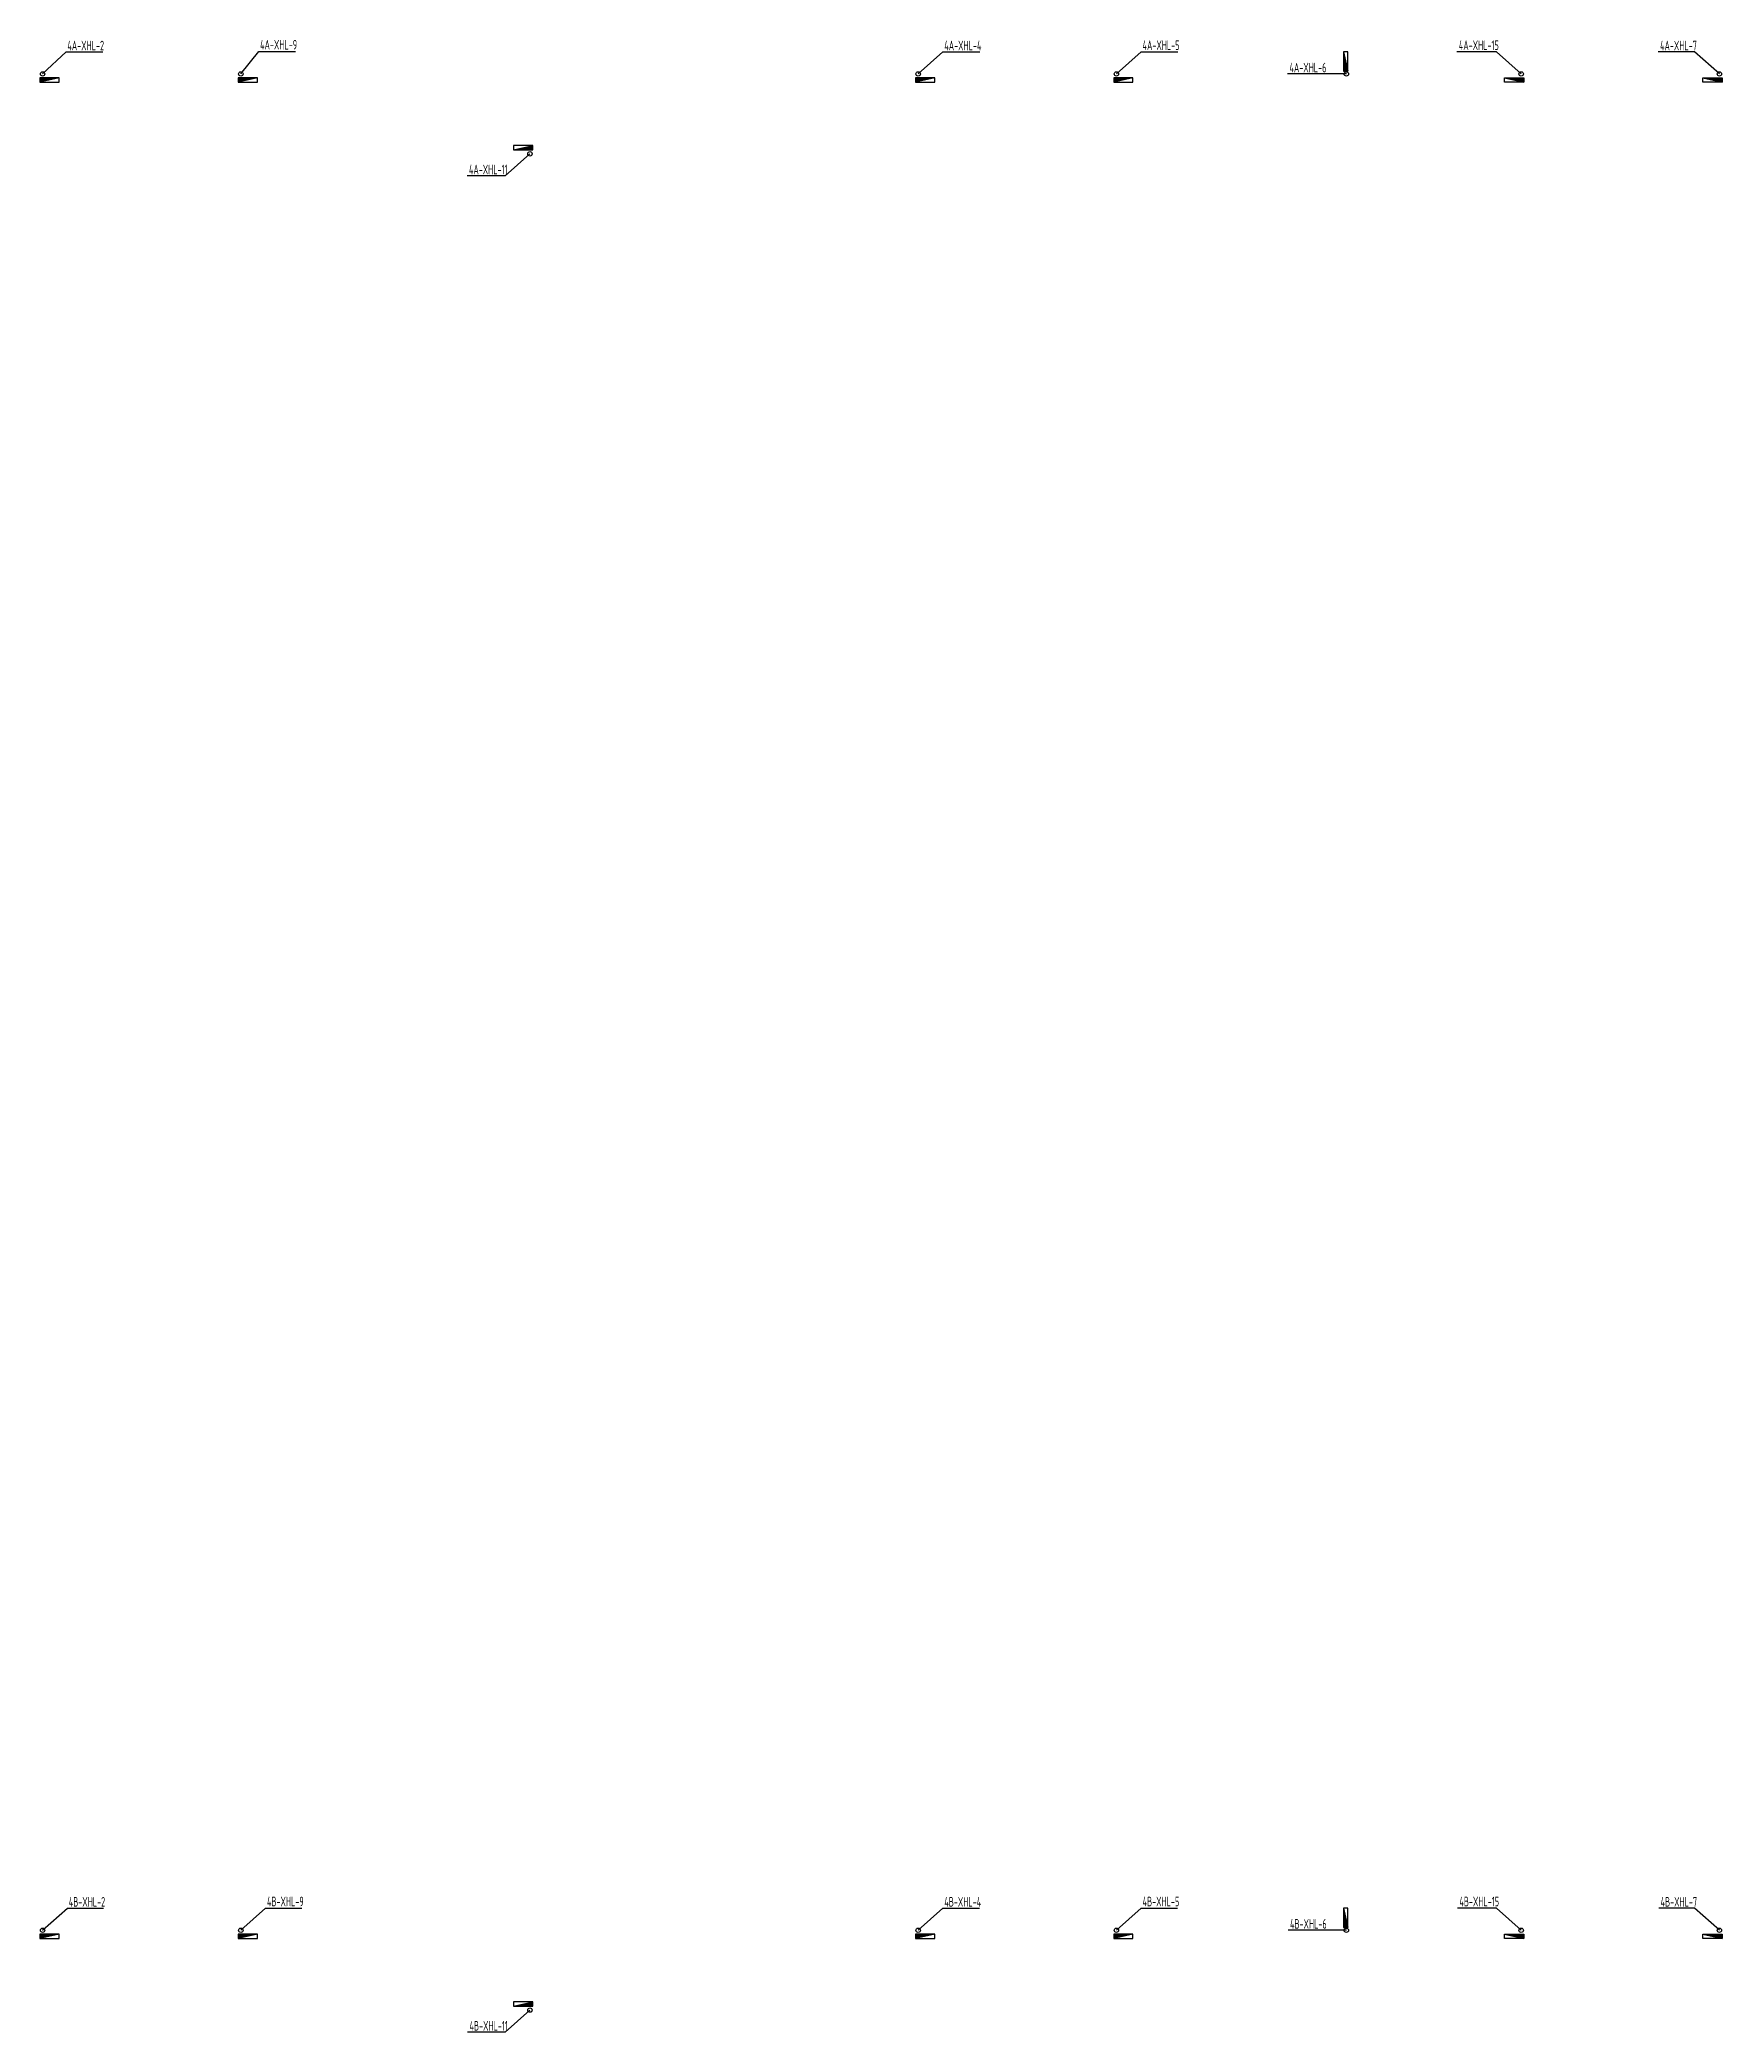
# Model space of a CAD drawing. Header units: millimetres. Extents: x -69218 to 1159344, y 1846 to 130422.
# Drawn here: x 383324 to 444424, y 29722 to 102061 of the extents above; entities that cross this region are included whole.
import ezdxf

# ---------------------------------------------------------------- set-up
doc = ezdxf.new("R2010")
doc.units = ezdxf.units.MM
doc.header["$LTSCALE"] = 1000
doc.layers.get('0').update_dxf_attribs({"linetype": 'CONTINUOUS'})
for name, color, linetype in [('DIM_消防', 3, 'CONTINUOUS'), ('EQUIP_消火栓', 7, 'CONTINUOUS'), ('VPIPE-消防', 1, 'CONTINUOUS')]:
    doc.layers.add(name, color=color, linetype=linetype)
doc.styles.add('_TWT_SERIAL', font='GBENOR', dxfattribs={"width": 0.7, "height": 3.5, "bigfont": 'GBCBIG'})

msp = doc.modelspace()

# ---------------------------------------------------------------- texts
at = {"layer": 'DIM_消防', "color": 7, "style": '_TWT_SERIAL', "width": 0.7}
for s, p in [('4A-XHL-2', (384324, 101678)), ('4A-XHL-9', (391324, 101710)), ('4A-XHL-4', (416173, 101678)), ('4A-XHL-5', (423374, 101690)), ('4A-XHL-15', (434861, 101690)), ('4A-XHL-7', (442169, 101678)), ('4A-XHL-6', (428709, 100878)), ('4A-XHL-11', (398909, 97178)), ('4B-XHL-2', (384374, 34278)), ('4B-XHL-9', (391574, 34292)), ('4B-XHL-4', (416174, 34278)), ('4B-XHL-5', (423375, 34290)), ('4B-XHL-15', (434881, 34290)), ('4B-XHL-7', (442188, 34278)), ('4B-XHL-6', (428729, 33478)), ('4B-XHL-11', (398929, 29778))]:
    msp.add_text(s, height=350, dxfattribs=at).set_placement(p)

# ---------------------------------------------------------------- blocks, each defined once
blk = doc.blocks.new('$TwtSys$00000434')
for p, q in [((-0.5, 0.5), (-0.5, -0.5)), ((-0.5, -0.5), (0.5, 0.5)), ((0.5, 0.5), (-0.5, 0.5)), ((0.5, -0.5), (0.5, 0.5)), ((-0.5, -0.5), (0.5, -0.5))]:
    blk.add_line(p, q)
blk.add_solid([(0.5, -0.5), (0.5, 0.5), (-0.5, -0.5)])

# ---------------------------------------------------------------- linework, layer by layer
at = {"layer": 'DIM_消防'}
for p, q in [((383424, 100822), (384274, 101622)), ((384274, 101622), (385611, 101622)), ((390624, 100822), (391274, 101640)), ((391274, 101640), (392613, 101640)), ((415224, 100822), (416124, 101622)), ((416124, 101622), (417468, 101622)), ((422424, 100822), (423324, 101622)), ((423324, 101622), (424657, 101622)), ((436224, 101622), (434791, 101622)), ((437124, 100822), (436224, 101622)), ((443424, 101622), (442099, 101622)), ((444324, 100822), (443424, 101622)), ((429974, 100822), (428639, 100822)), ((430774, 100822), (429974, 100822)), ((401124, 97922), (400224, 97122)), ((400224, 97122), (398839, 97122)), ((383424, 33422), (384324, 34222)), ((384324, 34222), (385641, 34222)), ((390624, 33422), (391524, 34222)), ((391524, 34222), (392843, 34222)), ((415224, 33422), (416124, 34222)), ((416124, 34222), (417449, 34222)), ((422424, 33422), (423324, 34222)), ((423324, 34222), (424637, 34222)), ((436224, 34222), (434811, 34222)), ((437124, 33422), (436224, 34222)), ((443424, 34222), (442118, 34222)), ((444324, 33422), (443424, 34222)), ((429974, 33422), (428659, 33422)), ((430774, 33422), (429974, 33422)), ((401124, 30522), (400224, 29722)), ((400224, 29722), (398859, 29722))]:
    msp.add_line(p, q, dxfattribs=at)
at = {"layer": 'VPIPE-消防'}
for centre in [(383424, 100822), (390624, 100822), (415224, 100822), (422424, 100822), (430774, 100822), (437124, 100822), (444324, 100822), (401124, 97922), (383424, 33422), (390624, 33422), (415224, 33422), (422424, 33422), (430774, 33422), (437124, 33422), (444324, 33422), (401124, 30522)]:
    msp.add_circle(centre, 80, dxfattribs=at)

# ---------------------------------------------------------------- block references
at = {"layer": 'EQUIP_消火栓', "xscale": 700, "yscale": 160, "zscale": 700}
for p, rotation in [((430754, 101272), 270), ((383674, 100602), 180), ((390874, 100602), 180), ((415474, 100602), 180), ((422674, 100602), 180), ((430754, 33872), 270), ((383674, 33202), 180), ((390874, 33202), 180), ((415474, 33202), 180), ((422674, 33202), 180)]:
    msp.add_blockref('$TwtSys$00000434', p, dxfattribs=dict(at, rotation=rotation))
at = {"layer": 'EQUIP_消火栓', "xscale": 700, "zscale": 700}
for p, yscale in [((436874, 100602), -160), ((444074, 100602), -160), ((400874, 98142), 160), ((436874, 33202), -160), ((444074, 33202), -160), ((400874, 30742), 160)]:
    msp.add_blockref('$TwtSys$00000434', p, dxfattribs=dict(at, yscale=yscale))

msp.set_redraw_order([(e.dxf.handle, doc.entitydb.next_handle()) for e in msp.query("TEXT MTEXT ATTDEF DIMENSION ARC_DIMENSION")])  # texts and dimensions are drawn at this point

doc.saveas('drawing.dxf')
